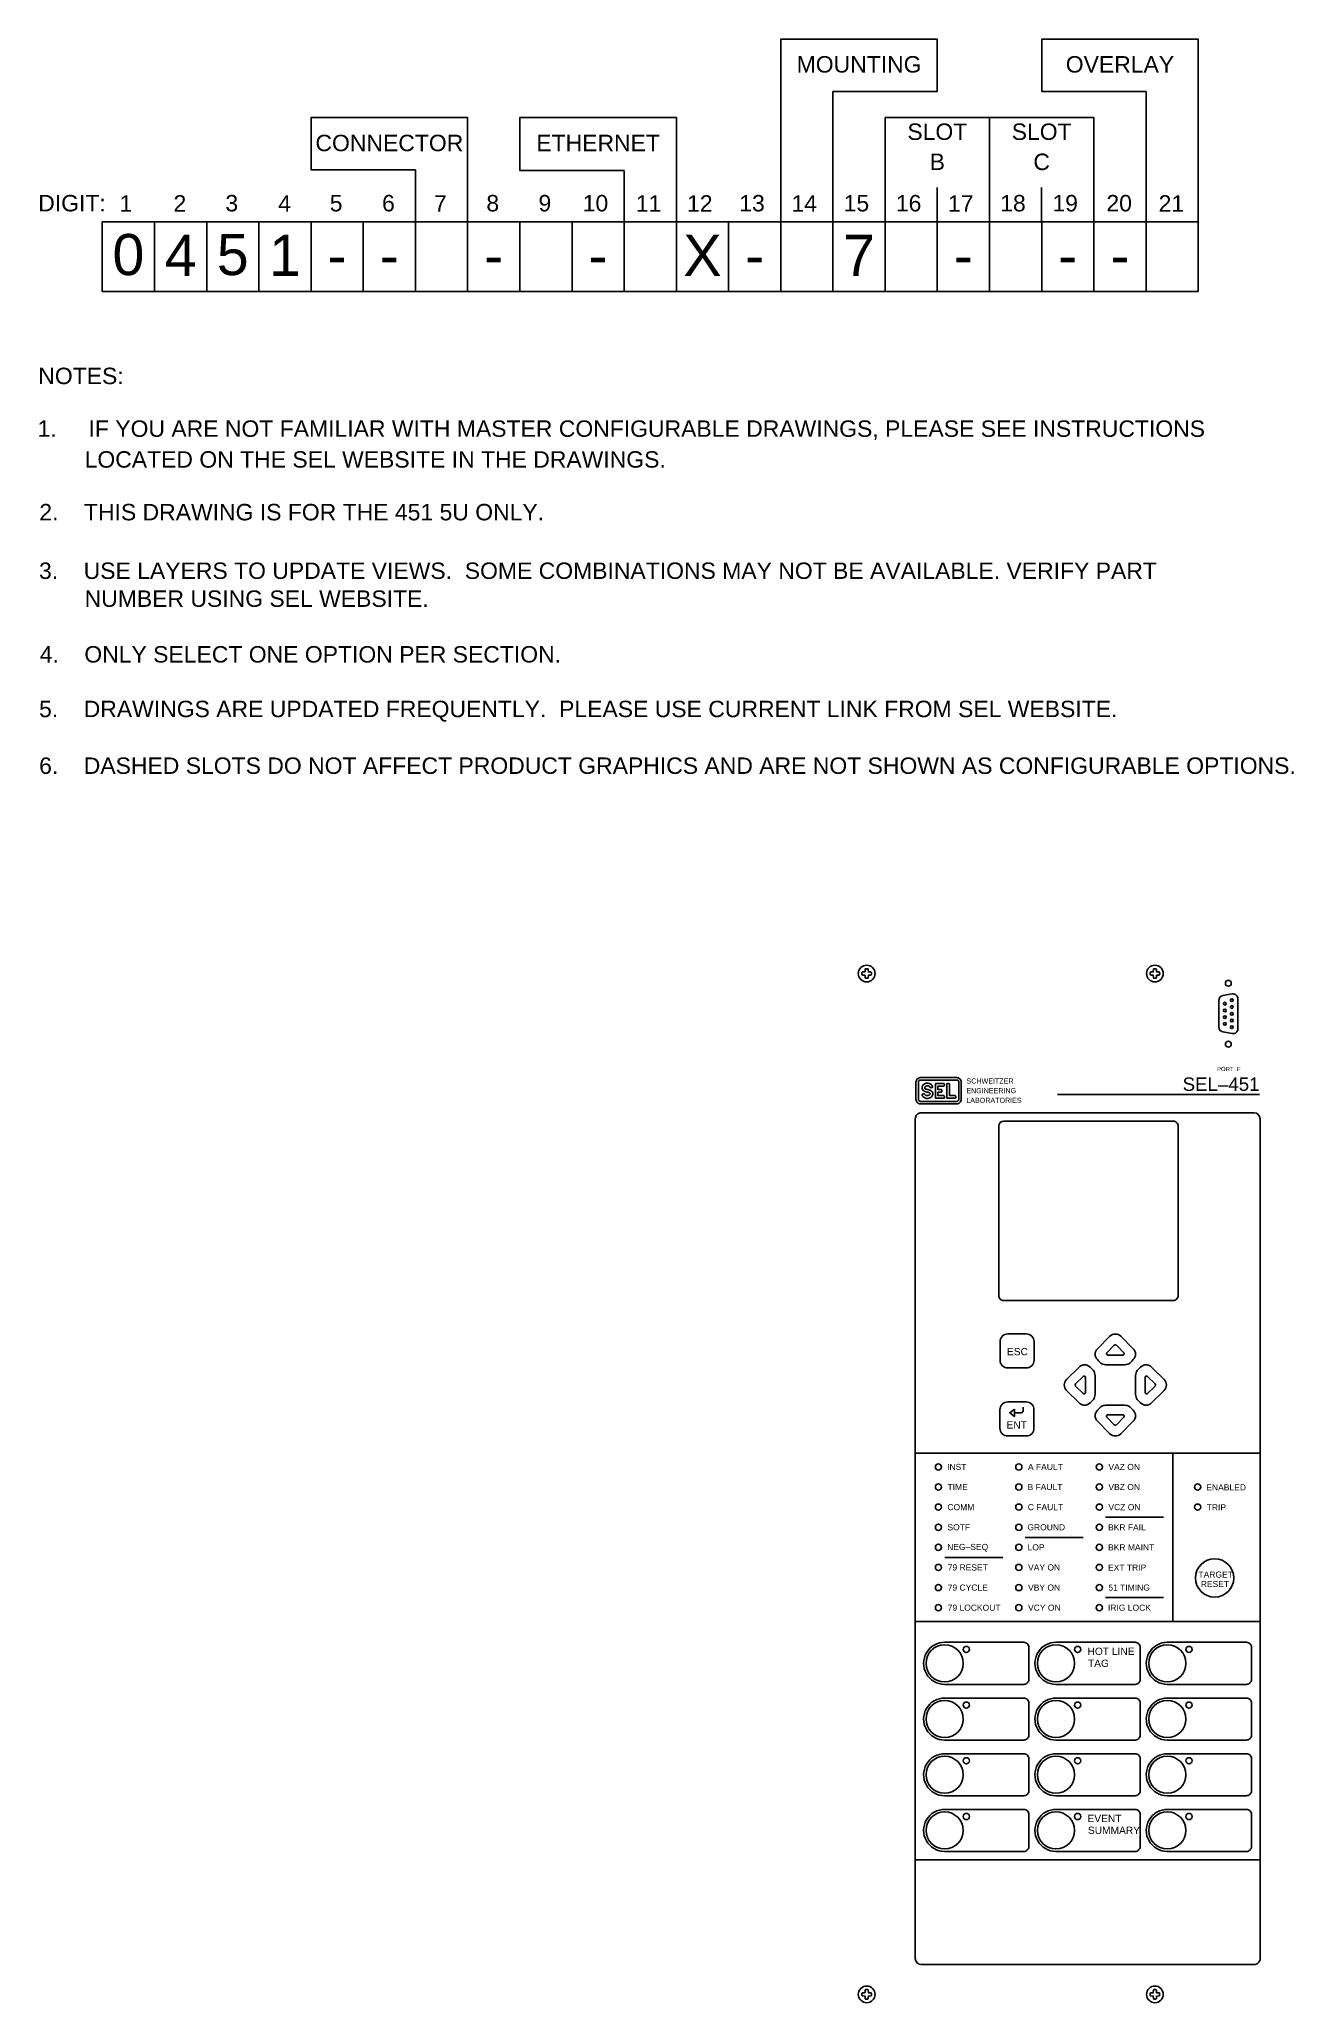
# Model space of a CAD drawing. Extents: x 1 to 47, y 1 to 35.
# Drawn here: x 0.99 to 21.27, y 3.26 to 35 of the extents above; entities that cross this region are included whole.
import ezdxf
from ezdxf.enums import TextEntityAlignment as Align

# ---------------------------------------------------------------- set-up
doc = ezdxf.new("R2010")
doc.units = 0
doc.header["$MEASUREMENT"] = 0
doc.layers.add('7.00_____[DWG]', color=7, linetype='CONTINUOUS')
doc.styles.add('Arial', font='arial.ttf')

msp = doc.modelspace()

# ---------------------------------------------------------------- texts
at = {"layer": '7.00_____[DWG]', "style": 'Arial'}
for s, height, p in [('MOUNTING', 0.2655, (14.242, 34.462)), ('OVERLAY', 0.2655, (18.46, 34.462)), ('SLOT', 0.2655, (15.507, 33.373)), ('SLOT', 0.2655, (17.194, 33.373)), ('CONNECTOR', 0.2655, (6.648, 33.191)), ('ETHERNET', 0.2655, (10.023, 33.191)), ('B', 0.266, (15.507, 32.886)), ('C', 0.266, (17.194, 32.886)), ('0', 0.664, (2.429, 31.188)), ('4', 0.664, (3.273, 31.176)), ('5', 0.664, (4.116, 31.188)), ('1', 0.664, (4.96, 31.176)), ('X', 0.664, (11.71, 31.176)), ('7', 0.664, (14.242, 31.176)), ('-', 0.664, (5.804, 31.176)), ('-', 0.664, (6.648, 31.176)), ('-', 0.664, (8.335, 31.176)), ('-', 0.664, (10.023, 31.176)), ('-', 0.664, (12.554, 31.176)), ('-', 0.664, (15.929, 31.176)), ('-', 0.664, (17.617, 31.176)), ('-', 0.664, (18.46, 31.176))]:
    msp.add_text(s, height=height, dxfattribs=at).set_placement(p, align=Align.CENTER)
for s, height, p in [('DIGIT:', 0.2655, (0.971, 32.218)), ('1', 0.266, (2.284, 32.214)), ('2', 0.266, (3.158, 32.214)), ('3', 0.266, (3.997, 32.218)), ('4', 0.266, (4.851, 32.214)), ('5', 0.266, (5.684, 32.218)), ('6', 0.266, (6.53, 32.218)), ('7', 0.266, (7.37, 32.214)), ('8', 0.266, (8.216, 32.218)), ('9', 0.266, (9.059, 32.218)), ('10', 0.2655, (9.774, 32.218)), ('11', 0.2655, (10.632, 32.214)), ('12', 0.2655, (11.461, 32.214)), ('13', 0.2655, (12.305, 32.218)), ('14', 0.2655, (13.149, 32.214)), ('15', 0.2655, (13.993, 32.218)), ('16', 0.2655, (14.837, 32.218)), ('17', 0.2655, (15.68, 32.214)), ('18', 0.2655, (16.524, 32.218)), ('19', 0.2655, (17.368, 32.218)), ('20', 0.2655, (18.241, 32.218)), ('21', 0.2655, (19.085, 32.214)), ('NOTES:', 0.2655, (0.972, 29.426)), ('1.     IF YOU ARE NOT FAMILIAR WITH MASTER CONFIGURABLE DRAWINGS, PLEASE SEE INSTRUCTIONS', 0.2655, (0.96, 28.574)), ('       LOCATED ON THE SEL WEBSITE IN THE DRAWINGS.', 0.2655, (1, 28.076)), ('2.    THIS DRAWING IS FOR THE 451 5U ONLY.', 0.2655, (0.989, 27.224)), ('3.    USE LAYERS TO UPDATE VIEWS.  SOME COMBINATIONS MAY NOT BE AVAILABLE. VERIFY PART', 0.2655, (0.984, 26.277)), ('       NUMBER USING SEL WEBSITE.', 0.2655, (1, 25.826)), ('4.    ONLY SELECT ONE OPTION PER SECTION.', 0.2655, (0.995, 24.926)), ('5.    DRAWINGS ARE UPDATED FREQUENTLY.  PLEASE USE CURRENT LINK FROM SEL WEBSITE.', 0.2655, (0.985, 24.043)), ('6.    DASHED SLOTS DO NOT AFFECT PRODUCT GRAPHICS AND ARE NOT SHOWN AS CONFIGURABLE OPTIONS.', 0.2655, (0.986, 23.126)), ('SCHWEITZER', 0.0824, (15.979, 18.121)), ('PORT  F', 0.0688, (20.03, 18.322)), ('ENGINEERING', 0.08238, (15.975, 17.965)), ('LABORATORIES', 0.08238, (15.975, 17.809)), ('ESC', 0.118, (16.633, 13.729)), ('ENT', 0.118, (16.626, 12.544)), ('INST', 0.0983, (15.665, 11.875)), ('A FAULT', 0.0983, (16.972, 11.875)), ('VAZ ON', 0.0983, (18.273, 11.875)), ('TIME', 0.0983, (15.672, 11.55)), ('B FAULT', 0.0983, (16.965, 11.55)), ('VBZ ON', 0.0983, (18.273, 11.55)), ('ENABLED', 0.0983, (19.856, 11.545)), ('COMM', 0.0983, (15.67, 11.225)), ('C FAULT', 0.0983, (16.97, 11.225)), ('VCZ ON', 0.0983, (18.273, 11.225)), ('TRIP', 0.0983, (19.862, 11.221)), ('SOTF', 0.0983, (15.671, 10.9)), ('GROUND', 0.0983, (16.963, 10.9)), ('BKR FAIL', 0.0983, (18.267, 10.898)), ('NEG–SEQ', 0.0983, (15.666, 10.582)), ('LOP', 0.0983, (16.967, 10.575)), ('BKR MAINT', 0.0983, (18.267, 10.575)), ('79 RESET', 0.0983, (15.675, 10.25)), ('VAY ON', 0.0983, (16.974, 10.25)), ('EXT TRIP', 0.0983, (18.267, 10.248)), ('TARGET', 0.0983, (19.729, 10.135)), ('79 CYCLE', 0.0983, (15.675, 9.925)), ('VBY ON', 0.0983, (16.974, 9.925)), ('51 TIMING', 0.0983, (18.272, 9.925)), ('RESET', 0.0983, (19.767, 9.982)), ('79 LOCKOUT', 0.0983, (15.675, 9.6)), ('VCY ON', 0.0983, (16.974, 9.6)), ('IRIG LOCK', 0.0983, (18.266, 9.6)), ('HOT LINE', 0.118, (17.935, 8.885)), ('TAG', 0.118, (17.942, 8.691)), ('EVENT', 0.118, (17.935, 6.184)), ('SUMMARY', 0.118, (17.942, 5.991))]:
    msp.add_text(s, height=height, dxfattribs=at).set_placement(p)
msp.add_text('SEL–451', height=0.2163, dxfattribs=at).set_placement((20.716, 18.003), align=Align.RIGHT)

# ---------------------------------------------------------------- linework, layer by layer
at = {"layer": '7.00_____[DWG]'}
for points in [[(13.82, 34.156), (15.507, 34.156), (15.507, 35), (12.976, 35), (12.976, 32.047), (13.82, 32.047), (13.82, 34.156)], [(18.882, 34.156), (17.195, 34.156), (17.195, 35), (19.726, 35), (19.726, 32.047), (18.882, 32.047), (18.882, 34.156)], [(7.07, 32.891), (5.382, 32.891), (5.382, 33.734), (7.913, 33.734), (7.913, 32.047), (7.07, 32.047), (7.07, 32.891)], [(10.445, 32.881), (8.757, 32.881), (8.757, 33.734), (11.289, 33.734), (11.289, 32.047), (10.445, 32.047), (10.445, 32.881)], [(16.351, 32.047), (16.351, 33.734), (14.664, 33.734), (14.664, 32.047), (16.351, 32.047)], [(18.039, 32.047), (18.039, 33.734), (16.351, 33.734), (16.351, 32.047), (18.038, 32.047)], [(15.507, 32.602), (15.507, 32.047)], [(17.194, 32.602), (17.194, 32.047)], [(2.851, 30.922), (2.007, 30.922), (2.007, 32.047), (2.851, 32.047), (2.851, 30.922)], [(3.695, 30.922), (2.851, 30.922), (2.851, 32.047), (3.695, 32.047), (3.695, 30.922)], [(4.538, 30.922), (3.695, 30.922), (3.695, 32.047), (4.538, 32.047), (4.538, 30.922)], [(5.382, 30.922), (4.538, 30.922), (4.538, 32.047), (5.382, 32.047), (5.382, 30.922)], [(6.226, 30.922), (5.382, 30.922), (5.382, 32.047), (6.226, 32.047), (6.226, 30.922)], [(7.07, 30.922), (6.226, 30.922), (6.226, 32.047), (7.07, 32.047), (7.07, 30.922)], [(7.913, 30.922), (7.07, 30.922), (7.07, 32.047), (7.913, 32.047), (7.913, 30.922)], [(8.757, 30.922), (7.913, 30.922), (7.913, 32.047), (8.757, 32.047), (8.757, 30.922)], [(9.601, 30.922), (8.757, 30.922), (8.757, 32.047), (9.601, 32.047), (9.601, 30.922)], [(10.445, 30.922), (9.601, 30.922), (9.601, 32.047), (10.445, 32.047), (10.445, 30.922)], [(11.289, 30.922), (10.445, 30.922), (10.445, 32.047), (11.289, 32.047), (11.289, 30.922)], [(12.132, 30.922), (11.289, 30.922), (11.289, 32.047), (12.132, 32.047), (12.132, 30.922)], [(12.976, 30.922), (12.132, 30.922), (12.132, 32.047), (12.976, 32.047), (12.976, 30.922)], [(13.82, 30.922), (12.976, 30.922), (12.976, 32.047), (13.82, 32.047), (13.82, 30.922)], [(14.664, 30.922), (13.82, 30.922), (13.82, 32.047), (14.664, 32.047), (14.664, 30.922)], [(15.507, 30.922), (14.664, 30.922), (14.664, 32.047), (15.507, 32.047), (15.507, 30.922)], [(16.351, 30.922), (15.507, 30.922), (15.507, 32.047), (16.351, 32.047), (16.351, 30.922)], [(17.195, 30.922), (16.351, 30.922), (16.351, 32.047), (17.195, 32.047), (17.195, 30.922)], [(18.038, 30.922), (17.195, 30.922), (17.195, 32.047), (18.038, 32.047), (18.038, 30.922)], [(18.882, 30.922), (18.038, 30.922), (18.038, 32.047), (18.882, 32.047), (18.882, 30.922)], [(19.726, 30.922), (18.882, 30.922), (18.882, 32.047), (19.726, 32.047), (19.726, 30.922)], [(20.716, 17.945), (17.448, 17.945)], [(20.726, 12.148), (15.15, 12.148)], [(19.315, 12.148), (19.315, 9.423)], [(18.226, 11.111), (19.164, 11.111)], [(16.926, 10.786), (17.864, 10.786)], [(15.626, 10.461), (16.564, 10.461)], [(18.226, 9.811), (19.164, 9.811)], [(20.726, 9.423), (15.15, 9.423)], [(20.726, 5.574), (15.15, 5.574)]]:
    msp.add_lwpolyline(points, dxfattribs=at)
for points in [[(14.441, 19.882, -0.391794), (14.433, 19.873), (14.393, 19.871, 0.399739), (14.392, 19.87), (14.39, 19.83, -0.391859), (14.382, 19.822), (14.348, 19.822, -0.391764), (14.34, 19.83), (14.338, 19.87, 0.399816), (14.337, 19.871), (14.297, 19.873, -0.391825), (14.289, 19.882), (14.288, 19.899), (14.289, 19.915, -0.391806), (14.297, 19.924), (14.337, 19.926, 0.399638), (14.338, 19.927), (14.34, 19.967, -0.391814), (14.348, 19.975), (14.382, 19.975, -0.39186), (14.39, 19.967), (14.392, 19.927, 0.399739), (14.393, 19.926), (14.433, 19.924, -0.391769), (14.441, 19.915), (14.442, 19.899), (14.441, 19.882)], [(19.101, 19.882, -0.391794), (19.093, 19.873), (19.053, 19.871, 0.399739), (19.052, 19.87), (19.05, 19.83, -0.391859), (19.042, 19.822), (19.008, 19.822, -0.391764), (19, 19.83), (18.998, 19.87, 0.399816), (18.997, 19.871), (18.957, 19.873, -0.391825), (18.949, 19.882), (18.948, 19.899), (18.949, 19.915, -0.391806), (18.957, 19.924), (18.997, 19.926, 0.399638), (18.998, 19.927), (19, 19.967, -0.391814), (19.008, 19.975), (19.042, 19.975, -0.39186), (19.05, 19.967), (19.052, 19.927, 0.399739), (19.053, 19.926), (19.093, 19.924, -0.391769), (19.101, 19.915), (19.102, 19.899), (19.101, 19.882)], [(16.754, 12.799), (16.862, 12.799, 0.414214), (16.897, 12.834), (16.897, 12.891)], [(14.441, 3.382, -0.391794), (14.433, 3.373), (14.393, 3.371, 0.399739), (14.392, 3.37), (14.39, 3.33, -0.391859), (14.382, 3.322), (14.348, 3.322, -0.391764), (14.34, 3.33), (14.338, 3.37, 0.399816), (14.337, 3.371), (14.297, 3.373, -0.391825), (14.289, 3.382), (14.288, 3.399), (14.289, 3.415, -0.391806), (14.297, 3.424), (14.337, 3.426, 0.399638), (14.338, 3.427), (14.34, 3.467, -0.391814), (14.348, 3.475), (14.382, 3.475, -0.39186), (14.39, 3.467), (14.392, 3.427, 0.399739), (14.393, 3.426), (14.433, 3.424, -0.391769), (14.441, 3.415), (14.442, 3.399), (14.441, 3.382)], [(19.101, 3.382, -0.391794), (19.093, 3.373), (19.053, 3.371, 0.399739), (19.052, 3.37), (19.05, 3.33, -0.391859), (19.042, 3.322), (19.008, 3.322, -0.391764), (19, 3.33), (18.998, 3.37, 0.399816), (18.997, 3.371), (18.957, 3.373, -0.391825), (18.949, 3.382), (18.948, 3.399), (18.949, 3.415, -0.391806), (18.957, 3.424), (18.997, 3.426, 0.399638), (18.998, 3.427), (19, 3.467, -0.391814), (19.008, 3.475), (19.042, 3.475, -0.39186), (19.05, 3.467), (19.052, 3.427, 0.399739), (19.053, 3.426), (19.093, 3.424, -0.391769), (19.101, 3.415), (19.102, 3.399), (19.101, 3.382)]]:
    msp.add_lwpolyline(points, format="xyb", dxfattribs=at)
for points in [[(20.368, 19.491), (20.368, 19.007, -0.46318), (20.275, 18.929), (20.122, 18.956, -0.363045), (20.057, 19.034), (20.057, 19.464, -0.360245), (20.122, 19.542), (20.275, 19.569, -0.463312)], [(15.894, 17.865, -0.414214), (15.821, 17.792), (15.236, 17.792, -0.414214), (15.162, 17.865), (15.162, 18.144, -0.414214), (15.236, 18.217), (15.821, 18.217, -0.414214), (15.894, 18.144)], [(15.855, 17.865, -0.414214), (15.821, 17.831), (15.236, 17.831, -0.414214), (15.201, 17.865), (15.201, 18.144, -0.414214), (15.236, 18.178), (15.821, 18.178, -0.414214), (15.855, 18.144)], [(15.342, 18.127, 0.192116), (15.28, 18.102, 0.12608), (15.261, 18.064, 0.336344), (15.296, 17.996, 0.087668), (15.346, 17.982, -0.022201), (15.361, 17.98, -0.039737), (15.372, 17.977, -0.23043), (15.39, 17.959, -0.182747), (15.388, 17.945, -0.221111), (15.355, 17.926, -0.058363), (15.334, 17.926, -0.13415), (15.312, 17.936, 0.006668), (15.3, 17.951, 0.085557), (15.297, 17.953, 0.231613), (15.267, 17.951, 0.170757), (15.262, 17.943, 0.118457), (15.263, 17.932, 0.153081), (15.289, 17.899, 0.186266), (15.351, 17.881, 0.192116), (15.413, 17.906, 0.12608), (15.433, 17.943, 0.336344), (15.398, 18.011, 0.087668), (15.347, 18.025, -0.022201), (15.333, 18.028, -0.039737), (15.322, 18.031, -0.23043), (15.304, 18.049, -0.182747), (15.305, 18.063, -0.221111), (15.339, 18.082, -0.058363), (15.36, 18.082, -0.13415), (15.382, 18.071, 0.006668), (15.394, 18.057, 0.085557), (15.396, 18.055, 0.231613), (15.426, 18.057, 0.170757), (15.432, 18.064, 0.118457), (15.43, 18.076, 0.153081), (15.405, 18.108, 0.186266)], [(15.518, 17.982), (15.518, 17.926), (15.61, 17.926, -0.424366), (15.621, 17.914), (15.621, 17.894, -0.404134), (15.61, 17.883), (15.488, 17.883, -0.432614), (15.476, 17.895), (15.476, 18.111, -0.396049), (15.488, 18.123), (15.61, 18.123, -0.424366), (15.621, 18.112), (15.621, 18.092, -0.404134), (15.61, 18.081), (15.518, 18.081), (15.518, 18.024), (15.572, 18.024, -0.353971), (15.58, 18.015), (15.58, 18.015), (15.58, 17.992, -0.353971), (15.572, 17.982)], [(15.671, 18.123), (15.692, 18.123, -0.432614), (15.704, 18.111), (15.704, 17.926), (15.793, 17.926, -0.424366), (15.804, 17.914), (15.804, 17.894, -0.404134), (15.793, 17.883), (15.671, 17.883, -0.432614), (15.659, 17.895), (15.659, 18.111, -0.396049)], [(15.25, 17.65), (20.626, 17.65, -0.414198), (20.726, 17.55), (20.726, 3.979, -0.41429), (20.626, 3.879), (15.25, 3.879, -0.414132), (15.15, 3.979), (15.15, 17.55, -0.414234)], [(16.58, 17.514), (19.32, 17.514, -0.414219), (19.4, 17.434), (19.4, 14.694, -0.414264), (19.32, 14.614), (16.58, 14.614, -0.41431), (16.5, 14.694), (16.5, 17.434, -0.414061)], [(16.646, 14.074), (16.946, 14.074, -0.414214), (17.071, 13.949), (17.071, 13.649, -0.414214), (16.946, 13.524), (16.646, 13.524, -0.414214), (16.521, 13.649), (16.521, 13.949, -0.414214)], [(18.541, 13.576, 0.176539), (18.619, 13.603), (18.656, 13.639), (18.675, 13.658, 0.414214), (18.675, 13.835), (18.473, 14.036, 0.414214), (18.297, 14.036), (18.095, 13.835, 0.414214), (18.095, 13.658), (18.114, 13.639), (18.151, 13.603, 0.176539), (18.229, 13.576)], [(18.402, 13.892), (18.523, 13.77, -0.66386), (18.506, 13.73), (18.264, 13.73, -0.66386), (18.247, 13.77), (18.368, 13.892, -0.408376)], [(18.057, 13.093, -0.176539), (18.03, 13.015), (17.995, 12.978), (17.976, 12.959, -0.414214), (17.799, 12.959), (17.597, 13.16, -0.414214), (17.597, 13.337), (17.799, 13.539, -0.414214), (17.976, 13.539), (17.995, 13.519), (18.03, 13.483, -0.176539), (18.057, 13.404)], [(17.742, 13.232), (17.863, 13.11, 0.66386), (17.904, 13.127), (17.904, 13.37, 0.66386), (17.863, 13.387), (17.742, 13.265, 0.408376)], [(18.713, 13.093, 0.176539), (18.74, 13.015), (18.775, 12.978), (18.794, 12.959, 0.414214), (18.971, 12.959), (19.173, 13.16, 0.414214), (19.173, 13.337), (18.971, 13.539, 0.414214), (18.794, 13.539), (18.775, 13.519), (18.74, 13.483, 0.176539), (18.713, 13.404)], [(19.028, 13.232), (18.907, 13.11, -0.66386), (18.866, 13.127), (18.866, 13.37, -0.66386), (18.907, 13.387), (19.028, 13.265, -0.408376)], [(16.645, 12.974), (16.945, 12.974, -0.414214), (17.07, 12.849), (17.07, 12.549, -0.414214), (16.945, 12.424), (16.645, 12.424, -0.414214), (16.52, 12.549), (16.52, 12.849, -0.414214)], [(18.541, 12.921, -0.176539), (18.619, 12.894), (18.656, 12.858), (18.675, 12.839, -0.414214), (18.675, 12.662), (18.473, 12.461, -0.414214), (18.297, 12.461), (18.095, 12.662, -0.414214), (18.095, 12.839), (18.114, 12.858), (18.151, 12.894, -0.176539), (18.229, 12.921)], [(18.402, 12.605), (18.523, 12.727, 0.66386), (18.506, 12.768), (18.264, 12.768, 0.66386), (18.247, 12.727), (18.368, 12.605, 0.408376)], [(15.629, 9.089, 1.005574), (15.625, 8.409), (16.906, 8.409, 0.414214), (16.986, 8.489), (16.986, 9.009, 0.414214), (16.906, 9.089), (15.625, 9.089)], [(17.429, 9.089, 1.005574), (17.425, 8.409), (18.706, 8.409, 0.414214), (18.786, 8.489), (18.786, 9.009, 0.414214), (18.706, 9.089), (17.425, 9.089)], [(19.229, 9.089, 1.005574), (19.225, 8.409), (20.506, 8.409, 0.414214), (20.586, 8.489), (20.586, 9.009, 0.414214), (20.506, 9.089), (19.225, 9.089)], [(15.629, 8.189, 1.005574), (15.625, 7.509), (16.906, 7.509, 0.414214), (16.986, 7.589), (16.986, 8.109, 0.414214), (16.906, 8.189), (15.625, 8.189)], [(17.429, 8.189, 1.005574), (17.425, 7.509), (18.706, 7.509, 0.414214), (18.786, 7.589), (18.786, 8.109, 0.414214), (18.706, 8.189), (17.425, 8.189)], [(19.229, 8.189, 1.005574), (19.225, 7.509), (20.506, 7.509, 0.414214), (20.586, 7.589), (20.586, 8.109, 0.414214), (20.506, 8.189), (19.225, 8.189)], [(15.629, 7.289, 1.005574), (15.625, 6.609), (16.906, 6.609, 0.414214), (16.986, 6.689), (16.986, 7.209, 0.414214), (16.906, 7.289), (15.625, 7.289)], [(17.429, 7.289, 1.005574), (17.425, 6.609), (18.706, 6.609, 0.414214), (18.786, 6.689), (18.786, 7.209, 0.414214), (18.706, 7.289), (17.425, 7.289)], [(19.229, 7.289, 1.005574), (19.225, 6.609), (20.506, 6.609, 0.414214), (20.586, 6.689), (20.586, 7.209, 0.414214), (20.506, 7.289), (19.225, 7.289)], [(15.629, 6.389, 1.005574), (15.625, 5.709), (16.906, 5.709, 0.414214), (16.986, 5.789), (16.986, 6.309, 0.414214), (16.906, 6.389), (15.625, 6.389)], [(17.429, 6.389, 1.005574), (17.425, 5.709), (18.706, 5.709, 0.414214), (18.786, 5.789), (18.786, 6.309, 0.414214), (18.706, 6.389), (17.425, 6.389)], [(19.229, 6.389, 1.005574), (19.225, 5.709), (20.506, 5.709, 0.414214), (20.586, 5.789), (20.586, 6.309, 0.414214), (20.506, 6.389), (19.225, 6.389)]]:
    msp.add_lwpolyline(points, format="xyb", close=True, dxfattribs=at)
msp.add_lwpolyline([(16.754, 12.857), (16.679, 12.799), (16.754, 12.741)], close=True, dxfattribs=at)
for centre, radius in [((14.365, 19.899), 0.135), ((19.025, 19.899), 0.135), ((20.212, 19.741), 0.047), ((20.156, 19.412), 0.0225), ((20.268, 19.467), 0.0225), ((20.268, 19.358), 0.0225), ((20.156, 19.303), 0.0225), ((20.156, 19.194), 0.0225), ((20.156, 19.085), 0.0225), ((20.268, 19.249), 0.0225), ((20.268, 19.14), 0.0225), ((20.268, 19.031), 0.0225), ((20.212, 18.757), 0.047), ((15.525, 11.924), 0.05), ((16.825, 11.924), 0.05), ((18.125, 11.924), 0.05), ((15.525, 11.599), 0.05), ((16.825, 11.599), 0.05), ((18.125, 11.599), 0.05), ((19.715, 11.599), 0.05), ((15.525, 11.274), 0.05), ((16.825, 11.274), 0.05), ((18.125, 11.274), 0.05), ((19.715, 11.274), 0.05), ((15.525, 10.949), 0.05), ((16.825, 10.949), 0.05), ((18.125, 10.949), 0.05), ((15.525, 10.624), 0.05), ((16.825, 10.624), 0.05), ((18.125, 10.624), 0.05), ((15.525, 10.299), 0.05), ((16.825, 10.299), 0.05), ((18.125, 10.299), 0.05), ((19.99, 10.13), 0.31), ((15.525, 9.974), 0.05), ((16.825, 9.974), 0.05), ((18.125, 9.974), 0.05), ((15.525, 9.649), 0.05), ((16.825, 9.649), 0.05), ((18.125, 9.649), 0.05), ((15.975, 8.974), 0.05), ((17.775, 8.974), 0.05), ((19.575, 8.974), 0.05), ((15.975, 8.074), 0.05), ((17.775, 8.074), 0.05), ((19.575, 8.074), 0.05), ((15.975, 7.174), 0.05), ((17.775, 7.174), 0.05), ((19.575, 7.174), 0.05), ((15.975, 6.274), 0.05), ((17.775, 6.274), 0.05), ((19.575, 6.274), 0.05), ((14.365, 3.399), 0.135), ((19.025, 3.399), 0.135)]:
    msp.add_circle(centre, radius, dxfattribs=at)
for centre in [(15.625, 8.749), (17.425, 8.749), (19.225, 8.749), (15.625, 7.849), (17.425, 7.849), (19.225, 7.849), (15.625, 6.949), (17.425, 6.949), (19.225, 6.949), (15.625, 6.049), (17.425, 6.049), (19.225, 6.049)]:
    msp.add_ellipse(centre, major_axis=(0.3, 0), ratio=0.999907, dxfattribs=at)

msp.set_redraw_order([(e.dxf.handle, doc.entitydb.next_handle()) for e in msp.query("TEXT MTEXT ATTDEF DIMENSION ARC_DIMENSION")])  # texts and dimensions are drawn at this point

doc.saveas('drawing.dxf')
